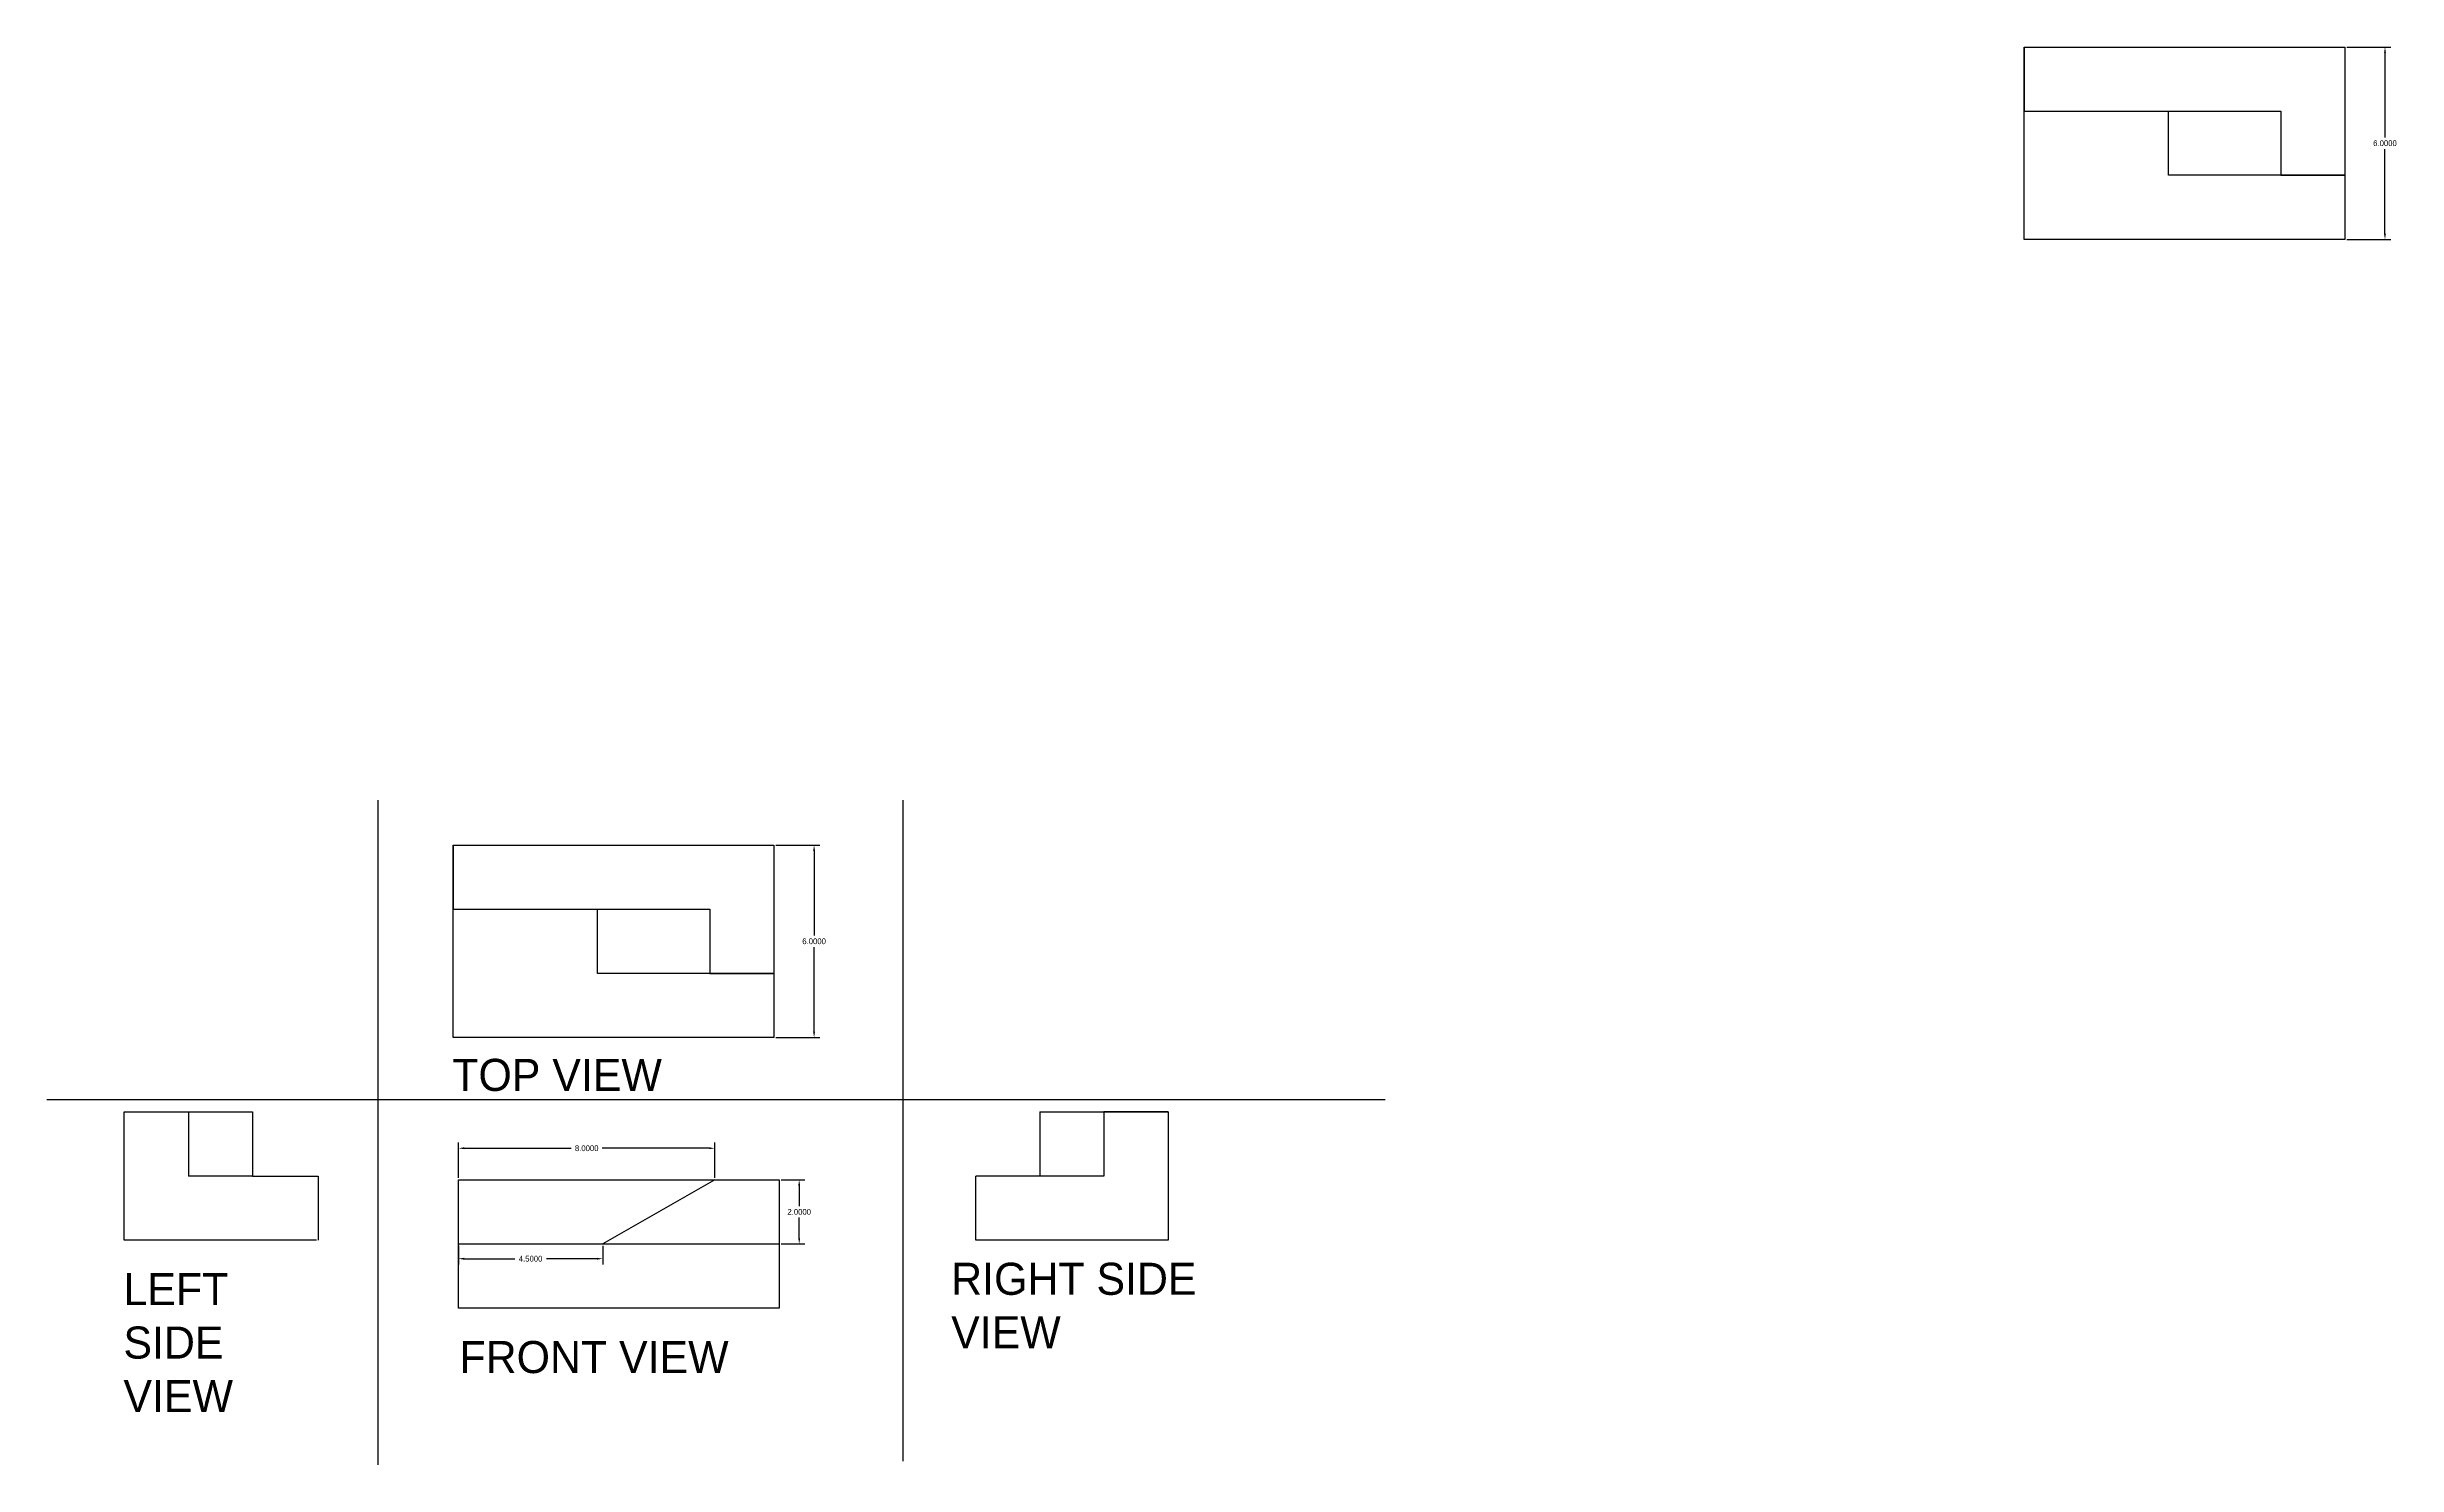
# Model space of a CAD drawing. Header units: inches. Extents: x 36.3 to 109.6, y 5.6 to 49.8.
import ezdxf

# ---------------------------------------------------------------- set-up
doc = ezdxf.new("R2010")
doc.units = ezdxf.units.IN
doc.header["$MEASUREMENT"] = 0
doc.dimstyles.get("Standard").update_dxf_attribs({"dimtxt": 0.18, "dimasz": 0.18, "dimexe": 0.18, "dimexo": 0.0625, "dimgap": 0.09, "dimtad": 0, "dimtih": 1, "dimtoh": 1, "dimdec": 4, "dimzin": 0, "dimdsep": 46, "dimtxsty": 'Standard', "dimcen": 0.09, "dimadec": 0, "dimazin": 0, "dimtfac": 1, "dimtdec": 4, "dimtofl": 0, "dimtmove": 0, "dimatfit": 3, "dimfxl": 1, "dimtolj": 1, "dimtzin": 0, "dimarcsym": 0})

# ---------------------------------------------------------------- blocks, each defined once
blk = doc.blocks.new('*D2')
at = {"color": 0, "lineweight": -2}
for p, q in [((49.154, 14.509), (49.154, 15.611)), ((49.334, 15.431), (52.674, 15.431)), ((56.974, 15.431), (53.634, 15.431)), ((57.154, 14.509), (57.154, 15.611))]:
    blk.add_line(p, q, dxfattribs=at)
at = {"color": 0}
for points in [[(49.334, 15.461), (49.334, 15.401), (49.154, 15.431)], [(56.974, 15.461), (56.974, 15.401), (57.154, 15.431)]]:
    blk.add_solid(points, dxfattribs=at)
at = {"layer": 'Defpoints', "color": 0}
for p in [(57.154, 15.431), (49.154, 14.447), (57.154, 14.447)]:
    blk.add_point(p, dxfattribs=at)
at = {"color": 0, "insert": (53.154, 15.431), "char_height": 0.18, "attachment_point": 5}
blk.add_mtext('\\A1;8.0000', dxfattribs=at)
blk = doc.blocks.new('*D3')
at = {"color": 0, "lineweight": -2}
for p, q in [((49.154, 12.384), (49.154, 11.807)), ((49.334, 11.987), (50.909, 11.987)), ((53.474, 11.987), (51.899, 11.987)), ((53.654, 12.384), (53.654, 11.807))]:
    blk.add_line(p, q, dxfattribs=at)
at = {"color": 0}
for points in [[(49.334, 12.017), (49.334, 11.957), (49.154, 11.987)], [(53.474, 12.017), (53.474, 11.957), (53.654, 11.987)]]:
    blk.add_solid(points, dxfattribs=at)
at = {"layer": 'Defpoints', "color": 0}
for p in [(49.154, 12.447), (53.654, 12.447), (53.654, 11.987)]:
    blk.add_point(p, dxfattribs=at)
at = {"color": 0, "insert": (51.404, 11.987), "char_height": 0.18, "attachment_point": 5}
blk.add_mtext('\\A1;4.5000', dxfattribs=at)
blk = doc.blocks.new('*D4')
at = {"color": 0, "lineweight": -2}
for p, q in [((59.216, 14.447), (59.962, 14.447)), ((59.782, 14.267), (59.782, 13.627)), ((59.782, 12.627), (59.782, 13.267)), ((59.216, 12.447), (59.962, 12.447))]:
    blk.add_line(p, q, dxfattribs=at)
at = {"color": 0}
for points in [[(59.752, 14.267), (59.812, 14.267), (59.782, 14.447)], [(59.752, 12.627), (59.812, 12.627), (59.782, 12.447)]]:
    blk.add_solid(points, dxfattribs=at)
at = {"layer": 'Defpoints', "color": 0}
for p in [(59.154, 14.447), (59.154, 12.447), (59.782, 12.447)]:
    blk.add_point(p, dxfattribs=at)
at = {"color": 0, "insert": (59.782, 13.447), "char_height": 0.18, "attachment_point": 5}
blk.add_mtext('\\A1;2.0000', dxfattribs=at)
blk = doc.blocks.new('*D7')
at = {"color": 0, "lineweight": -2}
for p, q in [((59.056, 24.883), (60.426, 24.883)), ((60.246, 24.703), (60.246, 22.063)), ((60.246, 19.063), (60.246, 21.703)), ((59.056, 18.883), (60.426, 18.883))]:
    blk.add_line(p, q, dxfattribs=at)
at = {"color": 0}
for points in [[(60.216, 24.703), (60.276, 24.703), (60.246, 24.883)], [(60.216, 19.063), (60.276, 19.063), (60.246, 18.883)]]:
    blk.add_solid(points, dxfattribs=at)
at = {"layer": 'Defpoints', "color": 0}
for p in [(58.994, 24.883), (58.994, 18.883), (60.246, 18.883)]:
    blk.add_point(p, dxfattribs=at)
at = {"color": 0, "insert": (60.246, 21.883), "char_height": 0.18, "attachment_point": 5}
blk.add_mtext('\\A1;6.0000', dxfattribs=at)
blk = doc.blocks.new('*D8')
at = {"color": 0, "lineweight": -2}
for p, q in [((108.05, 49.765), (109.42, 49.765)), ((109.24, 49.585), (109.24, 46.945)), ((109.24, 43.945), (109.24, 46.585)), ((108.05, 43.765), (109.42, 43.765))]:
    blk.add_line(p, q, dxfattribs=at)
at = {"color": 0}
for points in [[(109.21, 49.585), (109.27, 49.585), (109.24, 49.765)], [(109.21, 43.945), (109.27, 43.945), (109.24, 43.765)]]:
    blk.add_solid(points, dxfattribs=at)
at = {"layer": 'Defpoints', "color": 0}
for p in [(107.988, 49.765), (107.988, 43.765), (109.24, 43.765)]:
    blk.add_point(p, dxfattribs=at)
at = {"color": 0, "insert": (109.24, 46.765), "char_height": 0.18, "attachment_point": 5}
blk.add_mtext('\\A1;6.0000', dxfattribs=at)

msp = doc.modelspace()

# ---------------------------------------------------------------- linework, layer by layer
for p, q in [((97.98799, 49.76531), (107.98799, 49.76531)), ((97.98799, 43.76531), (97.98799, 49.76531)), ((97.98799, 49.76531), (97.98799, 49.76531)), ((97.98799, 49.76531), (97.98799, 47.76531)), ((107.98799, 49.76531), (107.98799, 43.76531)), ((97.98799, 47.76531), (105.98799, 47.76531)), ((102.48799, 45.76531), (102.48799, 47.76531)), ((105.98799, 47.76531), (105.98799, 45.76531)), ((107.98799, 45.76531), (102.48799, 45.76531)), ((105.98799, 45.76531), (107.98799, 45.76531)), ((107.98799, 43.76531), (97.98799, 43.76531)), ((46.64051, 26.28159), (46.64051, 5.55611)), ((63.01308, 26.28159), (63.01308, 5.67125)), ((48.994, 24.88265), (58.994, 24.88265)), ((48.994, 18.88265), (48.994, 24.88265)), ((48.994, 24.88265), (48.994, 24.88265)), ((48.994, 24.88265), (48.994, 22.88265)), ((58.994, 24.88265), (58.994, 18.88265)), ((48.994, 22.88265), (56.994, 22.88265)), ((53.494, 20.88265), (53.494, 22.88265)), ((56.994, 22.88265), (56.994, 20.88265)), ((58.994, 20.88265), (53.494, 20.88265)), ((56.994, 20.88265), (58.994, 20.88265)), ((58.994, 18.88265), (48.994, 18.88265)), ((36.32118, 16.95512), (78.05969, 16.95512)), ((78.05969, 16.95512), (78.05969, 16.95512)), ((38.73147, 14.56463), (38.73147, 16.56463)), ((38.73147, 16.56463), (40.73147, 16.56463)), ((38.73147, 16.56463), (40.73147, 16.56463)), ((40.73147, 16.56463), (42.73147, 16.56463)), ((40.73147, 16.56463), (40.73147, 14.56463)), ((42.73147, 16.56463), (42.73147, 14.56463)), ((67.2876, 16.56463), (69.2876, 16.56463)), ((67.2876, 16.56463), (67.2876, 14.56463)), ((69.2876, 16.56463), (71.2876, 16.56463)), ((71.2876, 16.56463), (69.2876, 16.56463)), ((69.2876, 16.56463), (69.2876, 14.56463)), ((71.2876, 16.56463), (71.2876, 12.56463)), ((38.73147, 12.56463), (38.73147, 14.56463)), ((42.73147, 14.56463), (40.73147, 14.56463)), ((42.73147, 14.56463), (42.73147, 14.56463)), ((42.73147, 14.56463), (44.7823, 14.56463)), ((44.7823, 14.56463), (44.7823, 12.56463)), ((49.15364, 14.44656), (57.15364, 14.44656)), ((49.15364, 10.44656), (49.15364, 14.44656)), ((51.17385, 14.44656), (53.17385, 14.44656)), ((57.15364, 14.44656), (53.65364, 12.44656)), ((53.8744, 14.44656), (55.8744, 14.44656)), ((57.15364, 14.44656), (59.15364, 14.44656)), ((59.15364, 14.44656), (59.15364, 10.44656)), ((65.2876, 12.56463), (65.2876, 14.56463)), ((69.2876, 14.56463), (65.2876, 14.56463)), ((44.73147, 12.56463), (38.73147, 12.56463)), ((71.2876, 12.56463), (65.2876, 12.56463)), ((49.15364, 12.44656), (59.15364, 12.44656)), ((49.15364, 12.44656), (53.65364, 12.44656)), ((59.15364, 10.44656), (49.15364, 10.44656))]:
    msp.add_line(p, q)

# ---------------------------------------------------------------- texts
at = {"char_height": 1, "attachment_point": 1}
for s, insert, width in [('TOP VIEW', (48.96093, 18.21815), 11.5416288), ('RIGHT SIDE VIEW', (64.52123, 11.86131), 9.3233213), ('LEFT SIDE VIEW', (38.70527, 11.54025), 6.0762334), ('FRONT VIEW', (49.18597, 9.42131), 10.577147)]:
    msp.add_mtext(s, dxfattribs=dict(at, insert=insert, width=width))

# ---------------------------------------------------------------- dimensions: what is measured, and where the dimension line sits
for base, p1, p2, picture, middle in [((109.23999, 43.76531), (107.98799, 49.76531), (107.98799, 43.76531), '*D8', (109.23999, 46.76531)), ((60.24599, 18.88265), (58.994, 24.88265), (58.994, 18.88265), '*D7', (60.24599, 21.88265)), ((59.78231, 12.44656), (59.15364, 14.44656), (59.15364, 12.44656), '*D4', (59.78231, 13.44656))]:
    dim = msp.add_linear_dim(base=base, p1=p1, p2=p2, angle=90, dimstyle='Standard')
    dim.commit()
    dim.dimension.update_dxf_attribs({"geometry": picture, "text_midpoint": middle})
for base, p1, p2, picture, middle in [((57.15364, 15.43091), (49.15364, 14.44656), (57.15364, 14.44656), '*D2', (53.15364, 15.43091)), ((53.65364, 11.98683), (49.15364, 12.44656), (53.65364, 12.44656), '*D3', (51.40364, 11.98683))]:
    dim = msp.add_linear_dim(base=base, p1=p1, p2=p2, dimstyle='Standard')
    dim.commit()
    dim.dimension.update_dxf_attribs({"geometry": picture, "text_midpoint": middle})

doc.saveas('drawing.dxf')
